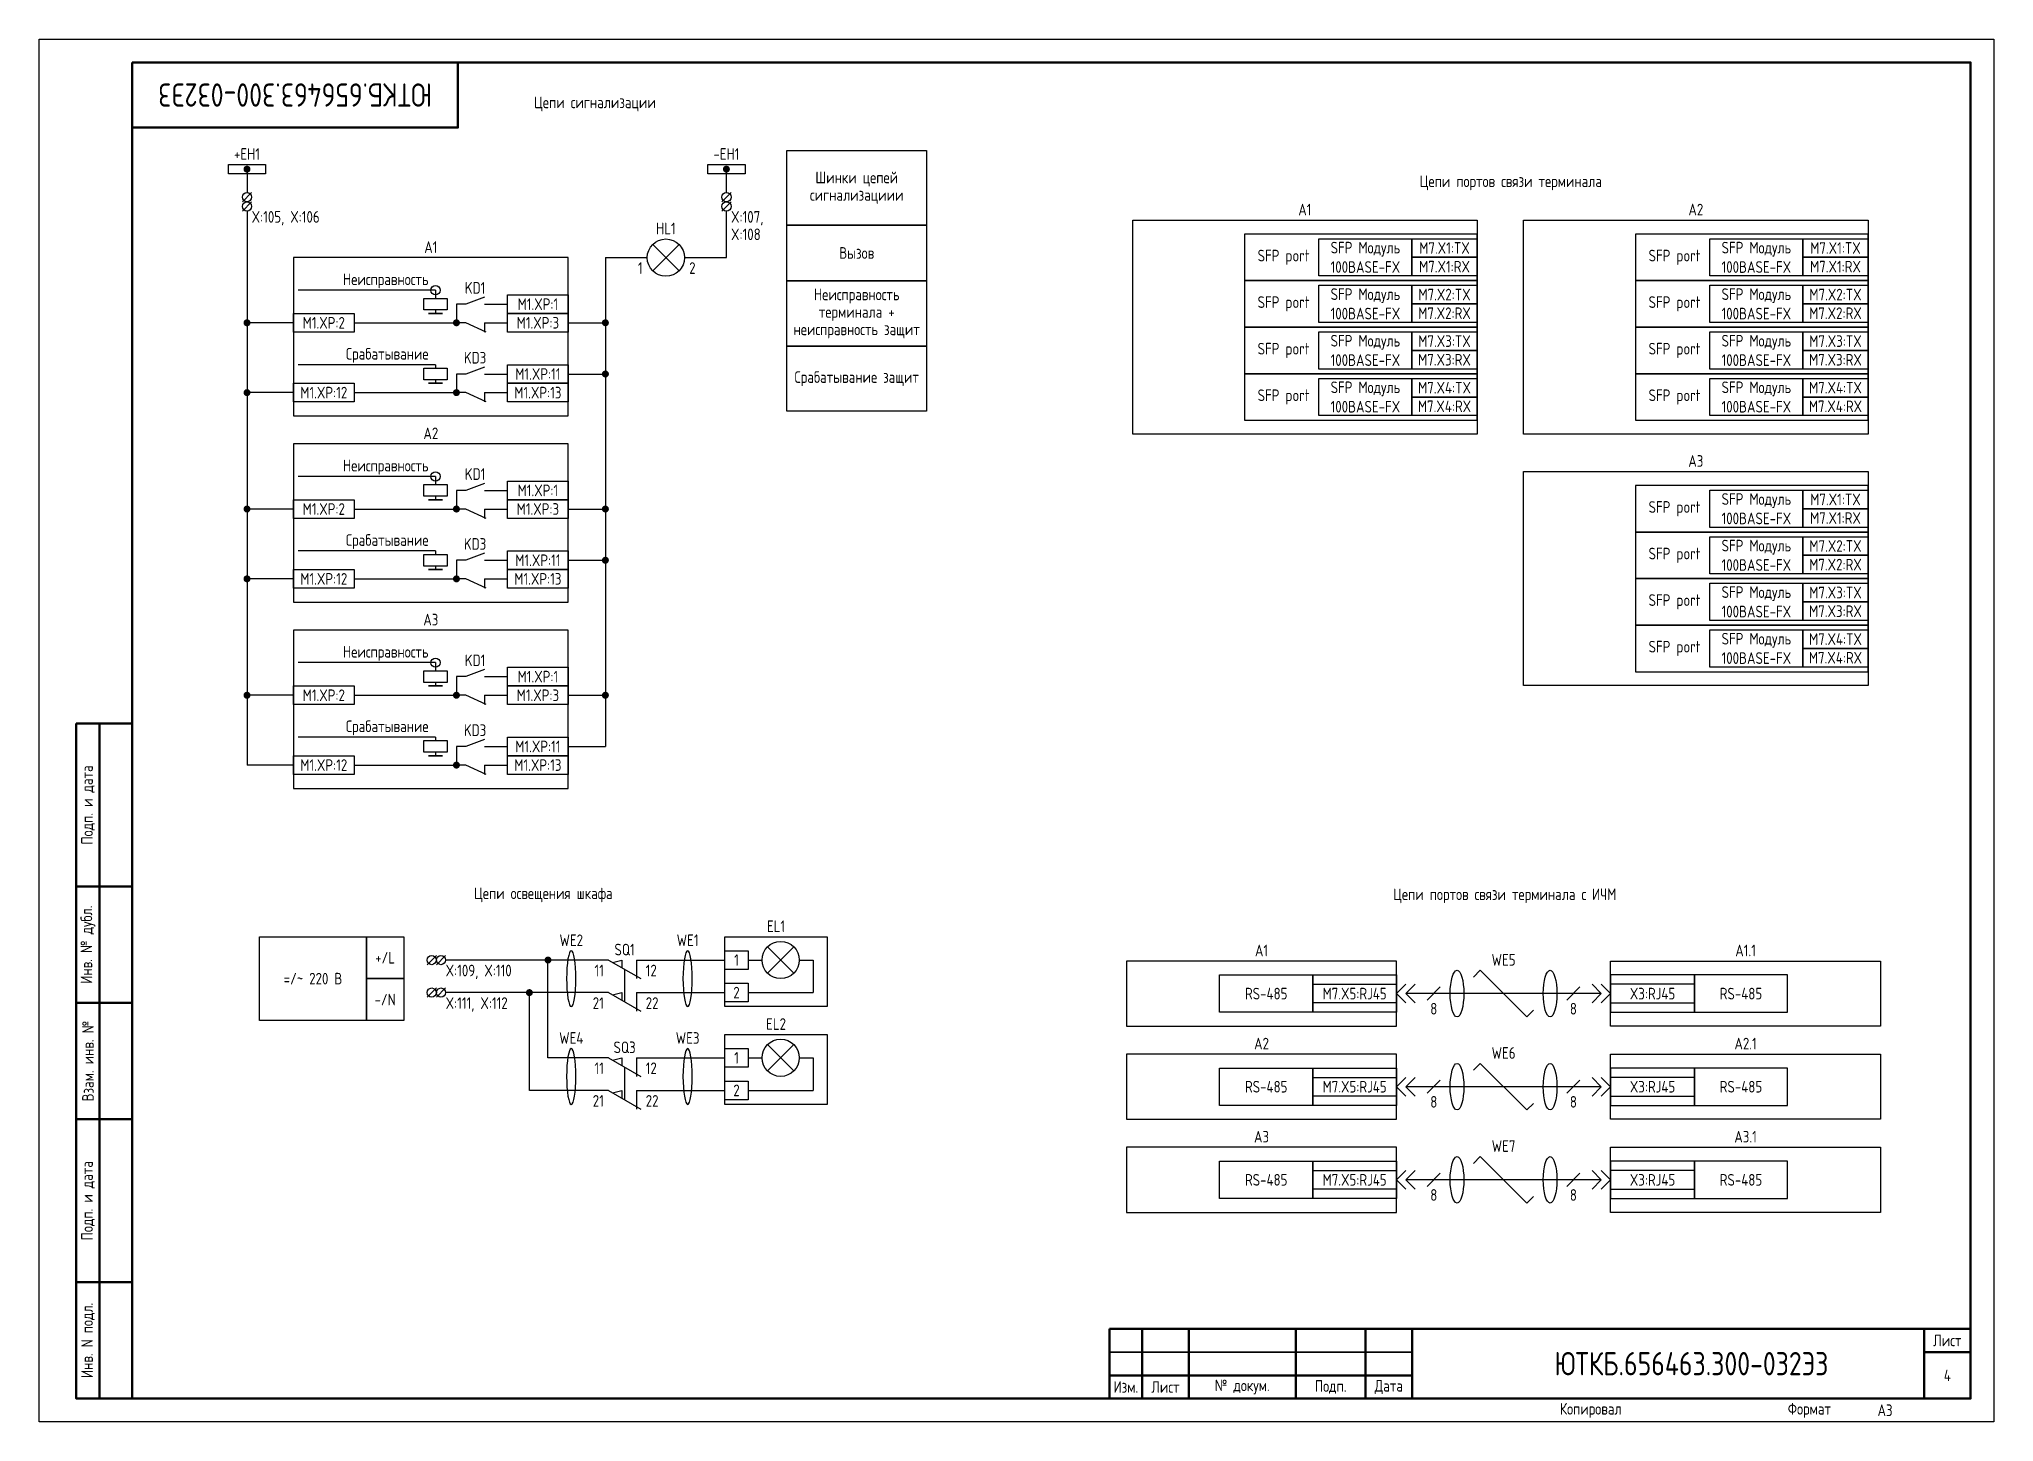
# Model space of a CAD drawing. Header units: millimetres. Extents: x -840 to 2694, y 0 to 584.
# Drawn here: x 1260 to 1680, y -0.1 to 296.9 of the extents above; entities that cross this region are included whole.
import ezdxf

# ---------------------------------------------------------------- set-up
doc = ezdxf.new("R2010")
doc.units = ezdxf.units.MM
doc.styles.add('Gost_type_A', font='GOST_0.TTF')

msp = doc.modelspace()

# ---------------------------------------------------------------- texts
at = {"insert": (1315, 284.88), "char_height": 5, "width": 70, "attachment_point": 5, "rotation": 180, "style": 'Gost_type_A'}
msp.add_mtext('ЮТКБ.656463.300-032Э3', dxfattribs=at)
at = {"char_height": 2.5, "style": 'Gost_type_A'}
for s, insert, width, attachment_point, line_spacing_factor in [('Цепи сигнализации', (1379.42, 282.95), 197.5, 5, 0.9), ('Шинки цепей сигнализациии', (1435.67, 264.95), 29.9999, 5, 0.9), ('Цепи портов связи терминала', (1576.21, 266.01), 197.5, 5, 0.9), ('A1', (1531.96, 259.01), 74.0002, 8, 0.9), ('A2', (1615.96, 259.01), 74.0002, 8, 0.9), ('X:105, X:106', (1305.67, 259.95), 16, 1, 0.9), ('X:107,\\PX:108', (1408.67, 259.95), 16, 1, 0.9), ('A1', (1344.17, 250.95), 59, 8, 0.9), ('Вызов', (1435.67, 250.95), 29.9999, 5, 0.9), ('Неисправность', (1343.67, 244.95), 37, 6, 0.8), ('Неисправность терминала + неисправность защит', (1435.67, 237.95), 29.9999, 5, 0.9), ('Срабатывание', (1343.67, 228.95), 37, 6, 0.8), ('Срабатывание защит', (1435.67, 223.95), 29.9999, 5, 0.9), ('A2', (1344.17, 210.95), 59, 8, 0.9), ('Неисправность', (1343.67, 204.95), 37, 6, 0.8), ('A3', (1615.96, 205.01), 74.0002, 8, 0.9), ('Срабатывание', (1343.67, 188.95), 37, 6, 0.8), ('A3', (1344.17, 170.95), 59, 8, 0.9), ('Неисправность', (1343.67, 164.95), 37, 6, 0.8), ('Срабатывание', (1343.67, 148.95), 37, 6, 0.8), ('Цепи освещения шкафа', (1368.34, 113.08), 122, 5, 0.9), ('Цепи портов связи терминала с ИЧМ', (1574.9, 112.87), 197.5, 5, 0.9), ('EL1', (1418.34, 105.08), 21.9942, 8, 0.9), ('+/L', (1334.34, 99.58), 8, 5, 0.9), ('A1', (1522.65, 99.88), 58.0002, 8, 0.9), ('A1.1', (1626.65, 99.88), 58.0002, 8, 0.9), ('X:109, X:110', (1347.35, 98.08), 17.9949, 1, 0.9), ('=/~ 220 В', (1318.84, 95.08), 23, 5, 0.9), ('-/N', (1334.34, 90.58), 8, 5, 0.9), ('X:111, X:112', (1347.35, 91.08), 17.9949, 1, 0.9), ('EL2', (1418.34, 84.08), 21.9942, 8, 0.9), ('A2', (1522.65, 79.88), 58.0002, 8, 0.9), ('A2.1', (1626.65, 79.88), 58.0002, 8, 0.9), ('A3', (1522.65, 59.88), 58.0002, 8, 0.9), ('A3.1', (1626.65, 59.88), 58.0002, 8, 0.9)]:
    msp.add_mtext(s, dxfattribs=dict(at, insert=insert, width=width, attachment_point=attachment_point, line_spacing_factor=line_spacing_factor))
at = {"style": 'Gost_type_A'}
for s, insert, char_height, width, attachment_point in [('+EH1', (1304.67, 270.95), 2.5, 10, 8), ('-EH1', (1407.67, 270.95), 2.5, 10, 8), ('HL1', (1394.67, 254.95), 2.5, 14, 8), ('SFP Mодуль 100BASE-FX', (1544.96, 250.01), 2.5, 19.9998, 5), ('M7.X1:TX', (1561.96, 252.01), 2.5, 14, 5), ('SFP Mодуль 100BASE-FX', (1628.96, 250.01), 2.5, 19.9998, 5), ('M7.X1:TX', (1645.96, 252.01), 2.5, 14, 5), ('1', (1389.67, 248.95), 2.5, 6, 3), ('2', (1399.67, 248.95), 2.5, 6, 1), ('SFP port', (1532.96, 250.01), 2.5, 20, 6), ('M7.X1:RX', (1561.96, 248.01), 2.5, 14, 5), ('SFP port', (1616.96, 250.01), 2.5, 20, 6), ('M7.X1:RX', (1645.96, 248.01), 2.5, 14, 5), ('KD1', (1353.67, 243.45), 2.5, 8, 5), ('M1.XP:1', (1367.17, 239.95), 2.5, 13, 5), ('SFP port', (1532.96, 240.01), 2.5, 20, 6), ('SFP Mодуль 100BASE-FX', (1544.96, 240.01), 2.5, 19.9998, 5), ('M7.X2:TX', (1561.96, 242.01), 2.5, 14, 5), ('SFP port', (1616.96, 240.01), 2.5, 20, 6), ('SFP Mодуль 100BASE-FX', (1628.96, 240.01), 2.5, 19.9998, 5), ('M7.X2:TX', (1645.96, 242.01), 2.5, 14, 5), ('M1.XP:2', (1321.17, 235.95), 2.5, 13, 5), ('M1.XP:3', (1367.17, 235.95), 2.5, 13, 5), ('M7.X2:RX', (1561.96, 238.01), 2.5, 14, 5), ('M7.X2:RX', (1645.96, 238.01), 2.5, 14, 5), ('SFP port', (1532.96, 230.01), 2.5, 20, 6), ('SFP Mодуль 100BASE-FX', (1544.96, 230.01), 2.5, 19.9998, 5), ('M7.X3:TX', (1561.96, 232.01), 2.5, 14, 5), ('SFP port', (1616.96, 230.01), 2.5, 20, 6), ('SFP Mодуль 100BASE-FX', (1628.96, 230.01), 2.5, 19.9998, 5), ('M7.X3:TX', (1645.96, 232.01), 2.5, 14, 5), ('KD3', (1353.67, 228.45), 2.5, 8, 5), ('M7.X3:RX', (1561.96, 228.01), 2.5, 14, 5), ('M7.X3:RX', (1645.96, 228.01), 2.5, 14, 5), ('M1.XP:11', (1367.17, 224.95), 2.5, 13, 5), ('SFP Mодуль 100BASE-FX', (1544.96, 220.01), 2.5, 19.9998, 5), ('M7.X4:TX', (1561.96, 222.01), 2.5, 14, 5), ('SFP Mодуль 100BASE-FX', (1628.96, 220.01), 2.5, 19.9998, 5), ('M7.X4:TX', (1645.96, 222.01), 2.5, 14, 5), ('M1.XP:12', (1321.17, 220.95), 2.5, 13, 5), ('M1.XP:13', (1367.17, 220.95), 2.5, 13, 5), ('SFP port', (1532.96, 220.01), 2.5, 20, 6), ('M7.X4:RX', (1561.96, 218.01), 2.5, 14, 5), ('SFP port', (1616.96, 220.01), 2.5, 20, 6), ('M7.X4:RX', (1645.96, 218.01), 2.5, 14, 5), ('KD1', (1353.67, 203.45), 2.5, 8, 5), ('M1.XP:1', (1367.17, 199.95), 2.5, 13, 5), ('SFP port', (1616.96, 196.01), 2.5, 20, 6), ('SFP Mодуль 100BASE-FX', (1628.96, 196.01), 2.5, 19.9998, 5), ('M7.X1:TX', (1645.96, 198.01), 2.5, 14, 5), ('M1.XP:2', (1321.17, 195.95), 2.5, 13, 5), ('M1.XP:3', (1367.17, 195.95), 2.5, 13, 5), ('M7.X1:RX', (1645.96, 194.01), 2.5, 14, 5), ('KD3', (1353.67, 188.45), 2.5, 8, 5), ('SFP Mодуль 100BASE-FX', (1628.96, 186.01), 2.5, 19.9998, 5), ('M7.X2:TX', (1645.96, 188.01), 2.5, 14, 5), ('M1.XP:11', (1367.17, 184.95), 2.5, 13, 5), ('SFP port', (1616.96, 186.01), 2.5, 20, 6), ('M7.X2:RX', (1645.96, 184.01), 2.5, 14, 5), ('M1.XP:12', (1321.17, 180.95), 2.5, 13, 5), ('M1.XP:13', (1367.17, 180.95), 2.5, 13, 5), ('SFP port', (1616.96, 176.01), 2.5, 20, 6), ('SFP Mодуль 100BASE-FX', (1628.96, 176.01), 2.5, 19.9998, 5), ('M7.X3:TX', (1645.96, 178.01), 2.5, 14, 5), ('M7.X3:RX', (1645.96, 174.01), 2.5, 14, 5), ('SFP Mодуль 100BASE-FX', (1628.96, 166.01), 2.5, 19.9998, 5), ('M7.X4:TX', (1645.96, 168.01), 2.5, 14, 5), ('KD1', (1353.67, 163.45), 2.5, 8, 5), ('SFP port', (1616.96, 166.01), 2.5, 20, 6), ('M7.X4:RX', (1645.96, 164.01), 2.5, 14, 5), ('M1.XP:1', (1367.17, 159.95), 2.5, 13, 5), ('M1.XP:2', (1321.17, 155.95), 2.5, 13, 5), ('M1.XP:3', (1367.17, 155.95), 2.5, 13, 5), ('KD3', (1353.67, 148.45), 2.5, 8, 5), ('M1.XP:11', (1367.17, 144.95), 2.5, 13, 5), ('M1.XP:12', (1321.17, 140.95), 2.5, 13, 5), ('M1.XP:13', (1367.17, 140.95), 2.5, 13, 5), ('WE2', (1374.34, 102.08), 2.5, 10, 8), ('SQ1', (1385.8, 100.08), 2.5, 10, 8), ('WE1', (1399.34, 102.08), 2.5, 10, 8), ('11', (1381.34, 98.08), 2.5, 6, 3), ('12', (1390.34, 98.08), 2.5, 6, 1), ('1', (1409.84, 99.08), 2.5, 5, 5), ('WE5', (1574.65, 97.87), 2.5, 20, 8), ('2', (1409.84, 92.08), 2.5, 5, 5), ('RS-485', (1523.65, 91.87), 2.5, 19.9998, 5), ('M7.X5:RJ45', (1542.65, 91.87), 2.5, 18.0002, 5), ('X3:RJ45', (1606.65, 91.87), 2.5, 18.0002, 5), ('RS-485', (1625.65, 91.87), 2.5, 19.9998, 5), ('21', (1381.34, 91.08), 2.5, 6, 3), ('22', (1390.34, 91.08), 2.5, 6, 1), ('8', (1559.65, 89.87), 2.5, 20, 2), ('8', (1589.65, 89.87), 2.5, 20, 2), ('WE4', (1374.34, 81.08), 2.5, 10, 8), ('SQ3', (1385.8, 79.08), 2.5, 10, 8), ('WE3', (1399.34, 81.08), 2.5, 10, 8), ('WE6', (1574.65, 77.87), 2.5, 20, 8), ('11', (1381.34, 77.08), 2.5, 6, 3), ('12', (1390.34, 77.08), 2.5, 6, 1), ('1', (1409.84, 78.08), 2.5, 5, 5), ('2', (1409.84, 71.08), 2.5, 5, 5), ('RS-485', (1523.65, 71.87), 2.5, 19.9998, 5), ('M7.X5:RJ45', (1542.65, 71.87), 2.5, 18.0002, 5), ('X3:RJ45', (1606.65, 71.87), 2.5, 18.0002, 5), ('RS-485', (1625.65, 71.87), 2.5, 19.9998, 5), ('21', (1381.34, 70.08), 2.5, 6, 3), ('22', (1390.34, 70.08), 2.5, 6, 1), ('8', (1559.65, 69.87), 2.5, 20, 2), ('8', (1589.65, 69.87), 2.5, 20, 2), ('WE7', (1574.65, 57.87), 2.5, 20, 8), ('RS-485', (1523.65, 51.87), 2.5, 19.9998, 5), ('M7.X5:RJ45', (1542.65, 51.87), 2.5, 18.0002, 5), ('X3:RJ45', (1606.65, 51.87), 2.5, 18.0002, 5), ('RS-485', (1625.65, 51.87), 2.5, 19.9998, 5), ('8', (1559.65, 49.87), 2.5, 20, 2), ('8', (1589.65, 49.87), 2.5, 20, 2), ('ЮТКБ.656463.300-032Э3', (1615, 12.38), 5, 120, 5), ('4', (1670, 9.88), 2.5, 10, 5), ('A3', (1655, 2.38), 2.5, 20, 4)]:
    msp.add_mtext(s, dxfattribs=dict(at, insert=insert, char_height=char_height, width=width, attachment_point=attachment_point))

# ---------------------------------------------------------------- blocks, each defined once
blk = doc.blocks.new('Формат_А3')
blk.add_lwpolyline([(-420, 297), (0, 297), (0, 0), (-420, 0)], close=True)
at = {"lineweight": 50}
blk.add_lwpolyline([(-400, 292), (-5, 292), (-5, 5), (-400, 5)], close=True, dxfattribs=at)
blk = doc.blocks.new('Штамп левый нижний')
at = {"lineweight": 50}
for points in [[(-12, 145), (-7, 145), (-7, 110), (-12, 110)], [(-7, 145), (0, 145), (0, 110), (-7, 110)], [(-12, 110), (-7, 110), (-7, 85), (-12, 85)], [(-7, 110), (0, 110), (0, 85), (-7, 85)], [(-12, 85), (-7, 85), (-7, 60), (-12, 60)], [(-7, 85), (0, 85), (0, 60), (-7, 60)], [(-12, 60), (-7, 60), (-7, 25), (-12, 25)], [(-7, 60), (0, 60), (0, 25), (-7, 25)], [(-12, 25), (-7, 25), (-7, 0), (-12, 0)], [(-7, 25), (0, 25), (0, 0), (-7, 0)]]:
    blk.add_lwpolyline(points, close=True, dxfattribs=at)
at = {"char_height": 2.5, "attachment_point": 5, "rotation": 90, "style": 'Gost_type_A'}
for s, insert, width in [('Подп. и дата', (-9.5, 127.5), 35), ('Инв. № дубл.', (-9.5, 97.5), 25), ('Взам. инв. №', (-9.5, 72.5), 25), ('Подп. и дата', (-9.5, 42.5), 35), ('Инв. N подл.', (-9.5, 12.5), 25)]:
    blk.add_mtext(s, dxfattribs=dict(at, insert=insert, width=width))
blk = doc.blocks.new('Штамп малый нижний')
at = {"lineweight": 50}
for points in [[(-185, 15), (-178, 15), (-178, 5), (-185, 5)], [(-178, 15), (-168, 15), (-168, 5), (-178, 5)], [(-168, 15), (-145, 15), (-145, 5), (-168, 5)], [(-145, 15), (-130, 15), (-130, 5), (-145, 5)], [(-130, 15), (-120, 15), (-120, 5), (-130, 5)], [(-120, 15), (-10, 15), (-10, 0), (-120, 0)], [(-10, 15), (0, 15), (0, 10), (-10, 10)], [(-10, 10), (0, 10), (0, 0), (-10, 0)], [(-185, 5), (-178, 5), (-178, 0), (-185, 0)], [(-178, 5), (-168, 5), (-168, 0), (-178, 0)], [(-168, 5), (-145, 5), (-145, 0), (-168, 0)], [(-145, 5), (-130, 5), (-130, 0), (-145, 0)], [(-130, 5), (-120, 5), (-120, 0), (-130, 0)]]:
    blk.add_lwpolyline(points, close=True, dxfattribs=at)
for points in [[(-185, 15), (-178, 15), (-178, 10), (-185, 10)], [(-178, 15), (-168, 15), (-168, 10), (-178, 10)], [(-168, 15), (-145, 15), (-145, 10), (-168, 10)], [(-145, 15), (-130, 15), (-130, 10), (-145, 10)], [(-130, 15), (-120, 15), (-120, 10), (-130, 10)], [(-185, 10), (-178, 10), (-178, 5), (-185, 5)], [(-178, 10), (-168, 10), (-168, 5), (-178, 5)], [(-168, 10), (-145, 10), (-145, 5), (-168, 5)], [(-145, 10), (-130, 10), (-130, 5), (-145, 5)], [(-130, 10), (-120, 10), (-120, 5), (-130, 5)]]:
    blk.add_lwpolyline(points, close=True)
at = {"char_height": 2.5, "style": 'Gost_type_A'}
for s, insert, width, attachment_point in [('Лист', (-5, 12.5), 10, 5), ('Изм.', (-181.5, 2.5), 7, 5), ('Лист', (-173, 2.5), 10, 5), ('№ докум.', (-156.5, 2.5), 23, 5), ('Подп.', (-137.5, 2.5), 15, 5), ('Дата', (-125, 2.5), 10, 5), ('Копировал', (-75, -2.53), 13.1202, 6), ('Формат', (-30, -2.53), 13.1202, 6)]:
    blk.add_mtext(s, dxfattribs=dict(at, insert=insert, width=width, attachment_point=attachment_point))
blk = doc.blocks.new('Штамп угловой верхний')
at = {"lineweight": 50}
blk.add_lwpolyline([(0, 0), (70, 0), (70, -14), (0, -14)], close=True, dxfattribs=at)
blk = doc.blocks.new('POINT')
at = {"const_width": 0.75}
blk.add_lwpolyline([(-0.375, 0, 1), (0.375, 0, 1)], format="xyb", close=True, dxfattribs=at)
blk = doc.blocks.new('Шинка')
blk.add_lwpolyline([(-4, 1), (4, 1), (4, -1), (-4, -1)], close=True)
blk.add_blockref('POINT', (0, 0))

# ---------------------------------------------------------------- linework, layer by layer
for p, q in [((1304.67, 268.95), (1304.67, 263.95)), ((1407.67, 263.95), (1407.67, 268.95)), ((1305.67, 263.95), (1303.67, 261.95)), ((1305.67, 261.95), (1303.67, 259.95)), ((1408.67, 263.95), (1406.67, 261.95)), ((1408.67, 261.95), (1406.67, 259.95)), ((1407.67, 261.94), (1407.67, 261.95)), ((1407.67, 261.94), (1407.67, 261.95)), ((1304.67, 259.95), (1304.67, 140.95)), ((1407.67, 249.95), (1407.67, 259.95)), ((1391.84, 252.78), (1397.5, 247.12)), ((1397.5, 252.78), (1391.84, 247.12)), ((1381.67, 249.95), (1390.67, 249.95)), ((1381.67, 249.95), (1381.67, 144.95)), ((1398.67, 249.95), (1407.67, 249.95)), ((1345.17, 242.95), (1315.67, 242.95)), ((1345.17, 242.95), (1345.17, 241.2)), ((1314.67, 235.95), (1304.67, 235.95)), ((1345.17, 238.7), (1345.17, 237.95)), ((1355.67, 235.95), (1355.67, 233.95)), ((1373.67, 235.95), (1381.67, 235.95)), ((1345.17, 226.95), (1315.67, 226.95)), ((1345.17, 226.95), (1345.17, 226.2)), ((1345.17, 223.7), (1345.17, 222.95)), ((1373.67, 224.95), (1381.67, 224.95)), ((1314.67, 220.95), (1304.67, 220.95)), ((1355.67, 220.95), (1355.67, 218.95)), ((1345.17, 202.95), (1315.67, 202.95)), ((1345.17, 202.95), (1345.17, 201.2)), ((1345.17, 198.7), (1345.17, 197.95)), ((1314.67, 195.95), (1304.67, 195.95)), ((1355.67, 195.95), (1355.67, 193.95)), ((1373.67, 195.95), (1381.67, 195.95)), ((1345.17, 186.95), (1315.67, 186.95)), ((1345.17, 186.95), (1345.17, 186.2)), ((1373.67, 184.95), (1381.67, 184.95)), ((1314.67, 180.95), (1304.67, 180.95)), ((1345.17, 183.7), (1345.17, 182.95)), ((1355.67, 180.95), (1355.67, 178.95)), ((1345.17, 162.95), (1315.67, 162.95)), ((1345.17, 162.95), (1345.17, 161.2)), ((1314.67, 155.95), (1304.67, 155.95)), ((1345.17, 158.7), (1345.17, 157.95)), ((1355.67, 155.95), (1355.67, 153.95)), ((1373.67, 155.95), (1381.67, 155.95)), ((1345.17, 146.95), (1315.67, 146.95)), ((1345.17, 146.95), (1345.17, 146.2)), ((1345.17, 143.7), (1345.17, 142.95)), ((1373.67, 144.95), (1381.67, 144.95)), ((1314.67, 140.95), (1304.67, 140.95)), ((1355.67, 140.95), (1355.67, 138.95)), ((1416.51, 101.91), (1422.17, 96.25)), ((1422.17, 101.91), (1416.51, 96.25)), ((1345.35, 100.08), (1343.35, 98.08)), ((1347.35, 100.08), (1345.35, 98.08)), ((1382.34, 99.08), (1347.35, 99.08)), ((1369.34, 78.08), (1369.34, 99.08)), ((1382.34, 99.08), (1389.26, 95.08)), ((1383.21, 98.58), (1385.21, 99.08)), ((1385.21, 99.08), (1385.21, 97.43)), ((1388.34, 99.08), (1388.34, 95.08)), ((1388.34, 99.08), (1407.34, 99.08)), ((1412.34, 99.08), (1415.34, 99.08)), ((1423.34, 99.08), (1426.34, 99.08)), ((1426.34, 99.08), (1426.34, 92.08)), ((1568.18, 95.41), (1569.65, 96.87)), ((1569.65, 96.87), (1579.65, 86.87)), ((1345.35, 93.08), (1343.35, 91.08)), ((1347.35, 93.08), (1345.35, 91.08)), ((1551.65, 91.87), (1553.65, 93.87)), ((1551.65, 91.87), (1553.65, 93.87)), ((1553.65, 91.87), (1555.65, 93.87)), ((1553.65, 91.87), (1555.65, 93.87)), ((1561.06, 93.29), (1558.24, 90.46)), ((1591.06, 93.29), (1588.24, 90.46)), ((1595.65, 91.87), (1593.65, 93.87)), ((1595.65, 91.87), (1593.65, 93.87)), ((1597.65, 91.87), (1595.65, 93.87)), ((1597.65, 91.87), (1595.65, 93.87)), ((1382.34, 92.08), (1347.35, 92.08)), ((1365.34, 71.08), (1365.34, 92.08)), ((1382.34, 92.08), (1389.26, 88.08)), ((1383.21, 91.58), (1385.21, 92.08)), ((1385.21, 92.08), (1385.21, 90.43)), ((1388.34, 92.08), (1388.34, 88.08)), ((1388.34, 92.08), (1407.34, 92.08)), ((1412.34, 92.08), (1426.34, 92.08)), ((1551.65, 91.87), (1553.65, 89.87)), ((1551.65, 91.87), (1553.65, 89.87)), ((1595.65, 91.87), (1553.65, 91.87)), ((1553.65, 91.87), (1555.65, 89.87)), ((1553.65, 91.87), (1555.65, 89.87)), ((1579.65, 86.87), (1581.06, 88.29)), ((1595.65, 91.87), (1593.65, 89.87)), ((1595.65, 91.87), (1593.65, 89.87)), ((1597.65, 91.87), (1595.65, 89.87)), ((1597.65, 91.87), (1595.65, 89.87)), ((1416.51, 80.91), (1422.17, 75.25)), ((1422.17, 80.91), (1416.51, 75.25)), ((1382.34, 78.08), (1369.34, 78.08)), ((1382.34, 78.08), (1389.26, 74.08)), ((1383.21, 77.58), (1385.21, 78.08)), ((1385.21, 78.08), (1385.21, 76.43)), ((1388.34, 78.08), (1388.34, 74.08)), ((1388.34, 78.08), (1407.34, 78.08)), ((1412.34, 78.08), (1415.34, 78.08)), ((1423.34, 78.08), (1426.34, 78.08)), ((1426.34, 78.08), (1426.34, 71.08)), ((1568.18, 75.41), (1569.65, 76.87)), ((1569.65, 76.87), (1579.65, 66.87)), ((1551.65, 71.87), (1553.65, 73.87)), ((1551.65, 71.87), (1553.65, 73.87)), ((1551.65, 71.87), (1553.65, 69.87)), ((1551.65, 71.87), (1553.65, 69.87)), ((1553.65, 71.87), (1555.65, 73.87)), ((1553.65, 71.87), (1555.65, 73.87)), ((1595.65, 71.87), (1553.65, 71.87)), ((1553.65, 71.87), (1555.65, 69.87)), ((1553.65, 71.87), (1555.65, 69.87)), ((1561.06, 73.29), (1558.24, 70.46)), ((1591.06, 73.29), (1588.24, 70.46)), ((1595.65, 71.87), (1593.65, 73.87)), ((1595.65, 71.87), (1593.65, 73.87)), ((1595.65, 71.87), (1593.65, 69.87)), ((1595.65, 71.87), (1593.65, 69.87)), ((1597.65, 71.87), (1595.65, 73.87)), ((1597.65, 71.87), (1595.65, 73.87)), ((1597.65, 71.87), (1595.65, 69.87)), ((1597.65, 71.87), (1595.65, 69.87)), ((1382.34, 71.08), (1365.34, 71.08)), ((1382.34, 71.08), (1389.26, 67.08)), ((1383.21, 70.58), (1385.21, 71.08)), ((1385.21, 71.08), (1385.21, 69.43)), ((1388.34, 71.08), (1388.34, 67.08)), ((1388.34, 71.08), (1407.34, 71.08)), ((1412.34, 71.08), (1426.34, 71.08)), ((1579.65, 66.87), (1581.06, 68.29)), ((1568.18, 55.41), (1569.65, 56.87)), ((1569.65, 56.87), (1579.65, 46.87)), ((1551.65, 51.87), (1553.65, 53.87)), ((1551.65, 51.87), (1553.65, 53.87)), ((1551.65, 51.87), (1553.65, 49.87)), ((1551.65, 51.87), (1553.65, 49.87)), ((1553.65, 51.87), (1555.65, 53.87)), ((1553.65, 51.87), (1555.65, 53.87)), ((1595.65, 51.87), (1553.65, 51.87)), ((1553.65, 51.87), (1555.65, 49.87)), ((1553.65, 51.87), (1555.65, 49.87)), ((1561.06, 53.29), (1558.24, 50.46)), ((1591.06, 53.29), (1588.24, 50.46)), ((1595.65, 51.87), (1593.65, 53.87)), ((1595.65, 51.87), (1593.65, 53.87)), ((1595.65, 51.87), (1593.65, 49.87)), ((1595.65, 51.87), (1593.65, 49.87)), ((1597.65, 51.87), (1595.65, 53.87)), ((1597.65, 51.87), (1595.65, 53.87)), ((1597.65, 51.87), (1595.65, 49.87)), ((1597.65, 51.87), (1595.65, 49.87)), ((1579.65, 46.87), (1581.06, 48.29))]:
    msp.add_line(p, q)
at = {"ltscale": 1.08}
for p, q in [((1351.67, 239.95), (1349.67, 239.95)), ((1349.67, 239.95), (1349.67, 235.95)), ((1355.67, 239.95), (1360.67, 239.95)), ((1327.67, 235.95), (1349.67, 235.95)), ((1351.67, 235.95), (1349.67, 235.95)), ((1355.67, 235.95), (1360.67, 235.95)), ((1351.67, 224.95), (1349.67, 224.95)), ((1349.67, 224.95), (1349.67, 220.95)), ((1355.67, 224.95), (1360.67, 224.95)), ((1327.67, 220.95), (1349.67, 220.95)), ((1351.67, 220.95), (1349.67, 220.95)), ((1355.67, 220.95), (1360.67, 220.95)), ((1351.67, 199.95), (1349.67, 199.95)), ((1349.67, 199.95), (1349.67, 195.95)), ((1355.67, 199.95), (1360.67, 199.95)), ((1327.67, 195.95), (1349.67, 195.95)), ((1351.67, 195.95), (1349.67, 195.95)), ((1355.67, 195.95), (1360.67, 195.95)), ((1351.67, 184.95), (1349.67, 184.95)), ((1349.67, 184.95), (1349.67, 180.95)), ((1355.67, 184.95), (1360.67, 184.95)), ((1327.67, 180.95), (1349.67, 180.95)), ((1351.67, 180.95), (1349.67, 180.95)), ((1355.67, 180.95), (1360.67, 180.95)), ((1351.67, 159.95), (1349.67, 159.95)), ((1349.67, 159.95), (1349.67, 155.95)), ((1355.67, 159.95), (1360.67, 159.95)), ((1327.67, 155.95), (1349.67, 155.95)), ((1351.67, 155.95), (1349.67, 155.95)), ((1355.67, 155.95), (1360.67, 155.95)), ((1351.67, 144.95), (1349.67, 144.95)), ((1349.67, 144.95), (1349.67, 140.95)), ((1355.67, 144.95), (1360.67, 144.95)), ((1327.67, 140.95), (1349.67, 140.95)), ((1351.67, 140.95), (1349.67, 140.95)), ((1355.67, 140.95), (1360.67, 140.95))]:
    msp.add_line(p, q, dxfattribs=at)
at = {"ltscale": 4.32}
for p, q in [((1355.67, 241.45), (1351.67, 239.95)), ((1356.06, 233.95), (1351.67, 235.95)), ((1355.67, 226.45), (1351.67, 224.95)), ((1356.06, 218.95), (1351.67, 220.95)), ((1355.67, 201.45), (1351.67, 199.95)), ((1356.06, 193.95), (1351.67, 195.95)), ((1355.67, 186.45), (1351.67, 184.95)), ((1356.06, 178.95), (1351.67, 180.95)), ((1355.67, 161.45), (1351.67, 159.95)), ((1356.06, 153.95), (1351.67, 155.95)), ((1355.67, 146.45), (1351.67, 144.95)), ((1356.06, 138.95), (1351.67, 140.95))]:
    msp.add_line(p, q, dxfattribs=at)
at = {"ltscale": 0.5}
for p, q in [((1385.8, 97.08), (1385.8, 90.08)), ((1385.8, 76.08), (1385.8, 69.08))]:
    msp.add_line(p, q, dxfattribs=at)
for points in [[(1450.67, 256.95), (1420.67, 256.95), (1420.67, 272.95), (1450.67, 272.95)], [(1450.67, 244.95), (1420.67, 244.95), (1420.67, 256.95), (1450.67, 256.95)], [(1494.96, 258.01), (1568.96, 258.01), (1568.96, 212.01), (1494.96, 212.01)], [(1578.96, 258.01), (1652.96, 258.01), (1652.96, 212.01), (1578.96, 212.01)], [(1518.96, 245.01), (1568.96, 245.01), (1568.96, 255.01), (1518.96, 255.01)], [(1534.96, 254.01), (1554.96, 254.01), (1554.96, 246.01), (1534.96, 246.01)], [(1554.96, 254.01), (1568.96, 254.01), (1568.96, 250.01), (1554.96, 250.01)], [(1602.96, 245.01), (1652.96, 245.01), (1652.96, 255.01), (1602.96, 255.01)], [(1618.96, 254.01), (1638.96, 254.01), (1638.96, 246.01), (1618.96, 246.01)], [(1638.96, 254.01), (1652.96, 254.01), (1652.96, 250.01), (1638.96, 250.01)], [(1314.67, 215.95), (1373.67, 215.95), (1373.67, 249.95), (1314.67, 249.95)], [(1554.96, 250.01), (1568.96, 250.01), (1568.96, 246.01), (1554.96, 246.01)], [(1638.96, 250.01), (1652.96, 250.01), (1652.96, 246.01), (1638.96, 246.01)], [(1450.67, 230.95), (1420.67, 230.95), (1420.67, 244.95), (1450.67, 244.95)], [(1518.96, 235.01), (1568.96, 235.01), (1568.96, 245.01), (1518.96, 245.01)], [(1534.96, 244.01), (1554.96, 244.01), (1554.96, 236.01), (1534.96, 236.01)], [(1554.96, 244.01), (1568.96, 244.01), (1568.96, 240.01), (1554.96, 240.01)], [(1602.96, 235.01), (1652.96, 235.01), (1652.96, 245.01), (1602.96, 245.01)], [(1618.96, 244.01), (1638.96, 244.01), (1638.96, 236.01), (1618.96, 236.01)], [(1638.96, 244.01), (1652.96, 244.01), (1652.96, 240.01), (1638.96, 240.01)], [(1347.67, 241.2), (1347.67, 238.7), (1342.67, 238.7), (1342.67, 241.2)], [(1360.67, 241.95), (1373.67, 241.95), (1373.67, 237.95), (1360.67, 237.95)], [(1554.96, 240.01), (1568.96, 240.01), (1568.96, 236.01), (1554.96, 236.01)], [(1638.96, 240.01), (1652.96, 240.01), (1652.96, 236.01), (1638.96, 236.01)], [(1314.67, 237.95), (1327.67, 237.95), (1327.67, 233.95), (1314.67, 233.95)], [(1346.67, 237.95), (1343.67, 237.95)], [(1360.67, 237.95), (1373.67, 237.95), (1373.67, 233.95), (1360.67, 233.95)], [(1518.96, 225.01), (1568.96, 225.01), (1568.96, 235.01), (1518.96, 235.01)], [(1534.96, 234.01), (1554.96, 234.01), (1554.96, 226.01), (1534.96, 226.01)], [(1554.96, 234.01), (1568.96, 234.01), (1568.96, 230.01), (1554.96, 230.01)], [(1602.96, 225.01), (1652.96, 225.01), (1652.96, 235.01), (1602.96, 235.01)], [(1618.96, 234.01), (1638.96, 234.01), (1638.96, 226.01), (1618.96, 226.01)], [(1638.96, 234.01), (1652.96, 234.01), (1652.96, 230.01), (1638.96, 230.01)], [(1360.67, 226.95), (1373.67, 226.95), (1373.67, 222.95), (1360.67, 222.95)], [(1450.67, 216.95), (1420.67, 216.95), (1420.67, 230.95), (1450.67, 230.95)], [(1554.96, 230.01), (1568.96, 230.01), (1568.96, 226.01), (1554.96, 226.01)], [(1638.96, 230.01), (1652.96, 230.01), (1652.96, 226.01), (1638.96, 226.01)], [(1314.67, 222.95), (1327.67, 222.95), (1327.67, 218.95), (1314.67, 218.95)], [(1347.67, 226.2), (1347.67, 223.7), (1342.67, 223.7), (1342.67, 226.2)], [(1346.67, 222.95), (1343.67, 222.95)], [(1360.67, 222.95), (1373.67, 222.95), (1373.67, 218.95), (1360.67, 218.95)], [(1518.96, 215.01), (1568.96, 215.01), (1568.96, 225.01), (1518.96, 225.01)], [(1534.96, 224.01), (1554.96, 224.01), (1554.96, 216.01), (1534.96, 216.01)], [(1554.96, 224.01), (1568.96, 224.01), (1568.96, 220.01), (1554.96, 220.01)], [(1602.96, 215.01), (1652.96, 215.01), (1652.96, 225.01), (1602.96, 225.01)], [(1618.96, 224.01), (1638.96, 224.01), (1638.96, 216.01), (1618.96, 216.01)], [(1638.96, 224.01), (1652.96, 224.01), (1652.96, 220.01), (1638.96, 220.01)], [(1554.96, 220.01), (1568.96, 220.01), (1568.96, 216.01), (1554.96, 216.01)], [(1638.96, 220.01), (1652.96, 220.01), (1652.96, 216.01), (1638.96, 216.01)], [(1314.67, 175.95), (1373.67, 175.95), (1373.67, 209.95), (1314.67, 209.95)], [(1360.67, 201.95), (1373.67, 201.95), (1373.67, 197.95), (1360.67, 197.95)], [(1578.96, 204.01), (1652.96, 204.01), (1652.96, 158.01), (1578.96, 158.01)], [(1314.67, 197.95), (1327.67, 197.95), (1327.67, 193.95), (1314.67, 193.95)], [(1347.67, 201.2), (1347.67, 198.7), (1342.67, 198.7), (1342.67, 201.2)], [(1346.67, 197.95), (1343.67, 197.95)], [(1360.67, 197.95), (1373.67, 197.95), (1373.67, 193.95), (1360.67, 193.95)], [(1602.96, 191.01), (1652.96, 191.01), (1652.96, 201.01), (1602.96, 201.01)], [(1618.96, 200.01), (1638.96, 200.01), (1638.96, 192.01), (1618.96, 192.01)], [(1638.96, 200.01), (1652.96, 200.01), (1652.96, 196.01), (1638.96, 196.01)], [(1638.96, 196.01), (1652.96, 196.01), (1652.96, 192.01), (1638.96, 192.01)], [(1602.96, 181.01), (1652.96, 181.01), (1652.96, 191.01), (1602.96, 191.01)], [(1618.96, 190.01), (1638.96, 190.01), (1638.96, 182.01), (1618.96, 182.01)], [(1638.96, 190.01), (1652.96, 190.01), (1652.96, 186.01), (1638.96, 186.01)], [(1347.67, 186.2), (1347.67, 183.7), (1342.67, 183.7), (1342.67, 186.2)], [(1360.67, 186.95), (1373.67, 186.95), (1373.67, 182.95), (1360.67, 182.95)], [(1638.96, 186.01), (1652.96, 186.01), (1652.96, 182.01), (1638.96, 182.01)], [(1314.67, 182.95), (1327.67, 182.95), (1327.67, 178.95), (1314.67, 178.95)], [(1346.67, 182.95), (1343.67, 182.95)], [(1360.67, 182.95), (1373.67, 182.95), (1373.67, 178.95), (1360.67, 178.95)], [(1602.96, 171.01), (1652.96, 171.01), (1652.96, 181.01), (1602.96, 181.01)], [(1618.96, 180.01), (1638.96, 180.01), (1638.96, 172.01), (1618.96, 172.01)], [(1638.96, 180.01), (1652.96, 180.01), (1652.96, 176.01), (1638.96, 176.01)], [(1638.96, 176.01), (1652.96, 176.01), (1652.96, 172.01), (1638.96, 172.01)], [(1314.67, 135.95), (1373.67, 135.95), (1373.67, 169.95), (1314.67, 169.95)], [(1602.96, 161.01), (1652.96, 161.01), (1652.96, 171.01), (1602.96, 171.01)], [(1618.96, 170.01), (1638.96, 170.01), (1638.96, 162.01), (1618.96, 162.01)], [(1638.96, 170.01), (1652.96, 170.01), (1652.96, 166.01), (1638.96, 166.01)], [(1638.96, 166.01), (1652.96, 166.01), (1652.96, 162.01), (1638.96, 162.01)], [(1347.67, 161.2), (1347.67, 158.7), (1342.67, 158.7), (1342.67, 161.2)], [(1360.67, 161.95), (1373.67, 161.95), (1373.67, 157.95), (1360.67, 157.95)], [(1314.67, 157.95), (1327.67, 157.95), (1327.67, 153.95), (1314.67, 153.95)], [(1346.67, 157.95), (1343.67, 157.95)], [(1360.67, 157.95), (1373.67, 157.95), (1373.67, 153.95), (1360.67, 153.95)], [(1314.67, 142.95), (1327.67, 142.95), (1327.67, 138.95), (1314.67, 138.95)], [(1347.67, 146.2), (1347.67, 143.7), (1342.67, 143.7), (1342.67, 146.2)], [(1346.67, 142.95), (1343.67, 142.95)], [(1360.67, 146.95), (1373.67, 146.95), (1373.67, 142.95), (1360.67, 142.95)], [(1360.67, 142.95), (1373.67, 142.95), (1373.67, 138.95), (1360.67, 138.95)], [(1330.34, 86.08), (1307.34, 86.08), (1307.34, 104.08), (1330.34, 104.08)], [(1338.34, 95.08), (1330.34, 95.08), (1330.34, 104.08), (1338.34, 104.08)], [(1407.34, 104.08), (1429.34, 104.08), (1429.34, 89.08), (1407.34, 89.08)], [(1407.34, 101.08), (1412.34, 101.08), (1412.34, 97.08), (1407.34, 97.08)], [(1493.65, 84.87), (1551.65, 84.87), (1551.65, 98.87), (1493.65, 98.87)], [(1655.65, 84.87), (1597.65, 84.87), (1597.65, 98.87), (1655.65, 98.87)], [(1338.34, 86.08), (1330.34, 86.08), (1330.34, 95.08), (1338.34, 95.08)], [(1407.34, 94.08), (1412.34, 94.08), (1412.34, 90.08), (1407.34, 90.08)], [(1513.65, 95.87), (1533.65, 95.87), (1533.65, 87.87), (1513.65, 87.87)], [(1533.65, 95.87), (1551.65, 95.87), (1551.65, 87.87), (1533.65, 87.87)], [(1533.65, 93.87), (1551.65, 93.87), (1551.65, 89.87), (1533.65, 89.87)], [(1615.65, 95.87), (1597.65, 95.87), (1597.65, 87.87), (1615.65, 87.87)], [(1615.65, 93.87), (1597.65, 93.87), (1597.65, 89.87), (1615.65, 89.87)], [(1635.65, 95.87), (1615.65, 95.87), (1615.65, 87.87), (1635.65, 87.87)], [(1407.34, 83.08), (1429.34, 83.08), (1429.34, 68.08), (1407.34, 68.08)], [(1407.34, 80.08), (1412.34, 80.08), (1412.34, 76.08), (1407.34, 76.08)], [(1493.65, 64.87), (1551.65, 64.87), (1551.65, 78.87), (1493.65, 78.87)], [(1513.65, 75.87), (1533.65, 75.87), (1533.65, 67.87), (1513.65, 67.87)], [(1533.65, 75.87), (1551.65, 75.87), (1551.65, 67.87), (1533.65, 67.87)], [(1655.65, 64.87), (1597.65, 64.87), (1597.65, 78.87), (1655.65, 78.87)], [(1615.65, 75.87), (1597.65, 75.87), (1597.65, 67.87), (1615.65, 67.87)], [(1635.65, 75.87), (1615.65, 75.87), (1615.65, 67.87), (1635.65, 67.87)], [(1407.34, 73.08), (1412.34, 73.08), (1412.34, 69.08), (1407.34, 69.08)], [(1533.65, 73.87), (1551.65, 73.87), (1551.65, 69.87), (1533.65, 69.87)], [(1615.65, 73.87), (1597.65, 73.87), (1597.65, 69.87), (1615.65, 69.87)], [(1493.65, 44.87), (1551.65, 44.87), (1551.65, 58.87), (1493.65, 58.87)], [(1655.65, 44.87), (1597.65, 44.87), (1597.65, 58.87), (1655.65, 58.87)], [(1513.65, 55.87), (1533.65, 55.87), (1533.65, 47.87), (1513.65, 47.87)], [(1533.65, 55.87), (1551.65, 55.87), (1551.65, 47.87), (1533.65, 47.87)], [(1615.65, 55.87), (1597.65, 55.87), (1597.65, 47.87), (1615.65, 47.87)], [(1635.65, 55.87), (1615.65, 55.87), (1615.65, 47.87), (1635.65, 47.87)], [(1533.65, 53.87), (1551.65, 53.87), (1551.65, 49.87), (1533.65, 49.87)], [(1615.65, 53.87), (1597.65, 53.87), (1597.65, 49.87), (1615.65, 49.87)]]:
    msp.add_lwpolyline(points, close=True)
for centre, radius in [((1304.67, 262.95), 1), ((1304.67, 260.95), 1), ((1407.67, 262.95), 1), ((1407.67, 260.95), 1), ((1394.67, 249.95), 4), ((1345.17, 242.95), 1), ((1345.17, 202.95), 1), ((1345.17, 162.95), 1), ((1419.34, 99.08), 4), ((1344.35, 99.08), 1), ((1346.35, 99.08), 1), ((1344.35, 92.08), 1), ((1346.35, 92.08), 1), ((1419.34, 78.08), 4)]:
    msp.add_circle(centre, radius)
at = {"extrusion": (0, 0, -1)}
for centre in [(1374.34, 95.08), (1399.34, 95.08), (1374.34, 74.08), (1399.34, 74.08)]:
    msp.add_ellipse(centre, major_axis=(0, -6), ratio=0.166667, dxfattribs=at)
for centre in [(1564.65, 91.87), (1584.65, 91.87), (1564.65, 71.87), (1584.65, 71.87), (1564.65, 51.87), (1584.65, 51.87)]:
    msp.add_ellipse(centre, major_axis=(0, -5), ratio=0.293778)

# ---------------------------------------------------------------- block references
for name, p in [('Формат_А3', (1680, -0.12)), ('Штамп угловой верхний', (1280, 291.88)), ('Шинка', (1304.67, 268.95)), ('Шинка', (1407.67, 268.95)), ('POINT', (1304.67, 235.95)), ('POINT', (1349.67, 235.95)), ('POINT', (1381.67, 235.95)), ('POINT', (1381.67, 224.95)), ('POINT', (1304.67, 220.95)), ('POINT', (1349.67, 220.95)), ('POINT', (1304.67, 195.95)), ('POINT', (1349.67, 195.95)), ('POINT', (1381.67, 195.95)), ('POINT', (1381.67, 184.95)), ('POINT', (1304.67, 180.95)), ('POINT', (1349.67, 180.95)), ('POINT', (1304.67, 155.95)), ('POINT', (1349.67, 155.95)), ('POINT', (1381.67, 155.95)), ('Штамп левый нижний', (1280, 4.88)), ('POINT', (1349.67, 140.95)), ('POINT', (1369.34, 99.08)), ('POINT', (1365.34, 92.08)), ('Штамп малый нижний', (1675, 4.88))]:
    msp.add_blockref(name, p)

msp.set_redraw_order([(e.dxf.handle, doc.entitydb.next_handle()) for e in msp.query("TEXT MTEXT ATTDEF DIMENSION ARC_DIMENSION")])  # texts and dimensions are drawn at this point

doc.saveas('drawing.dxf')
